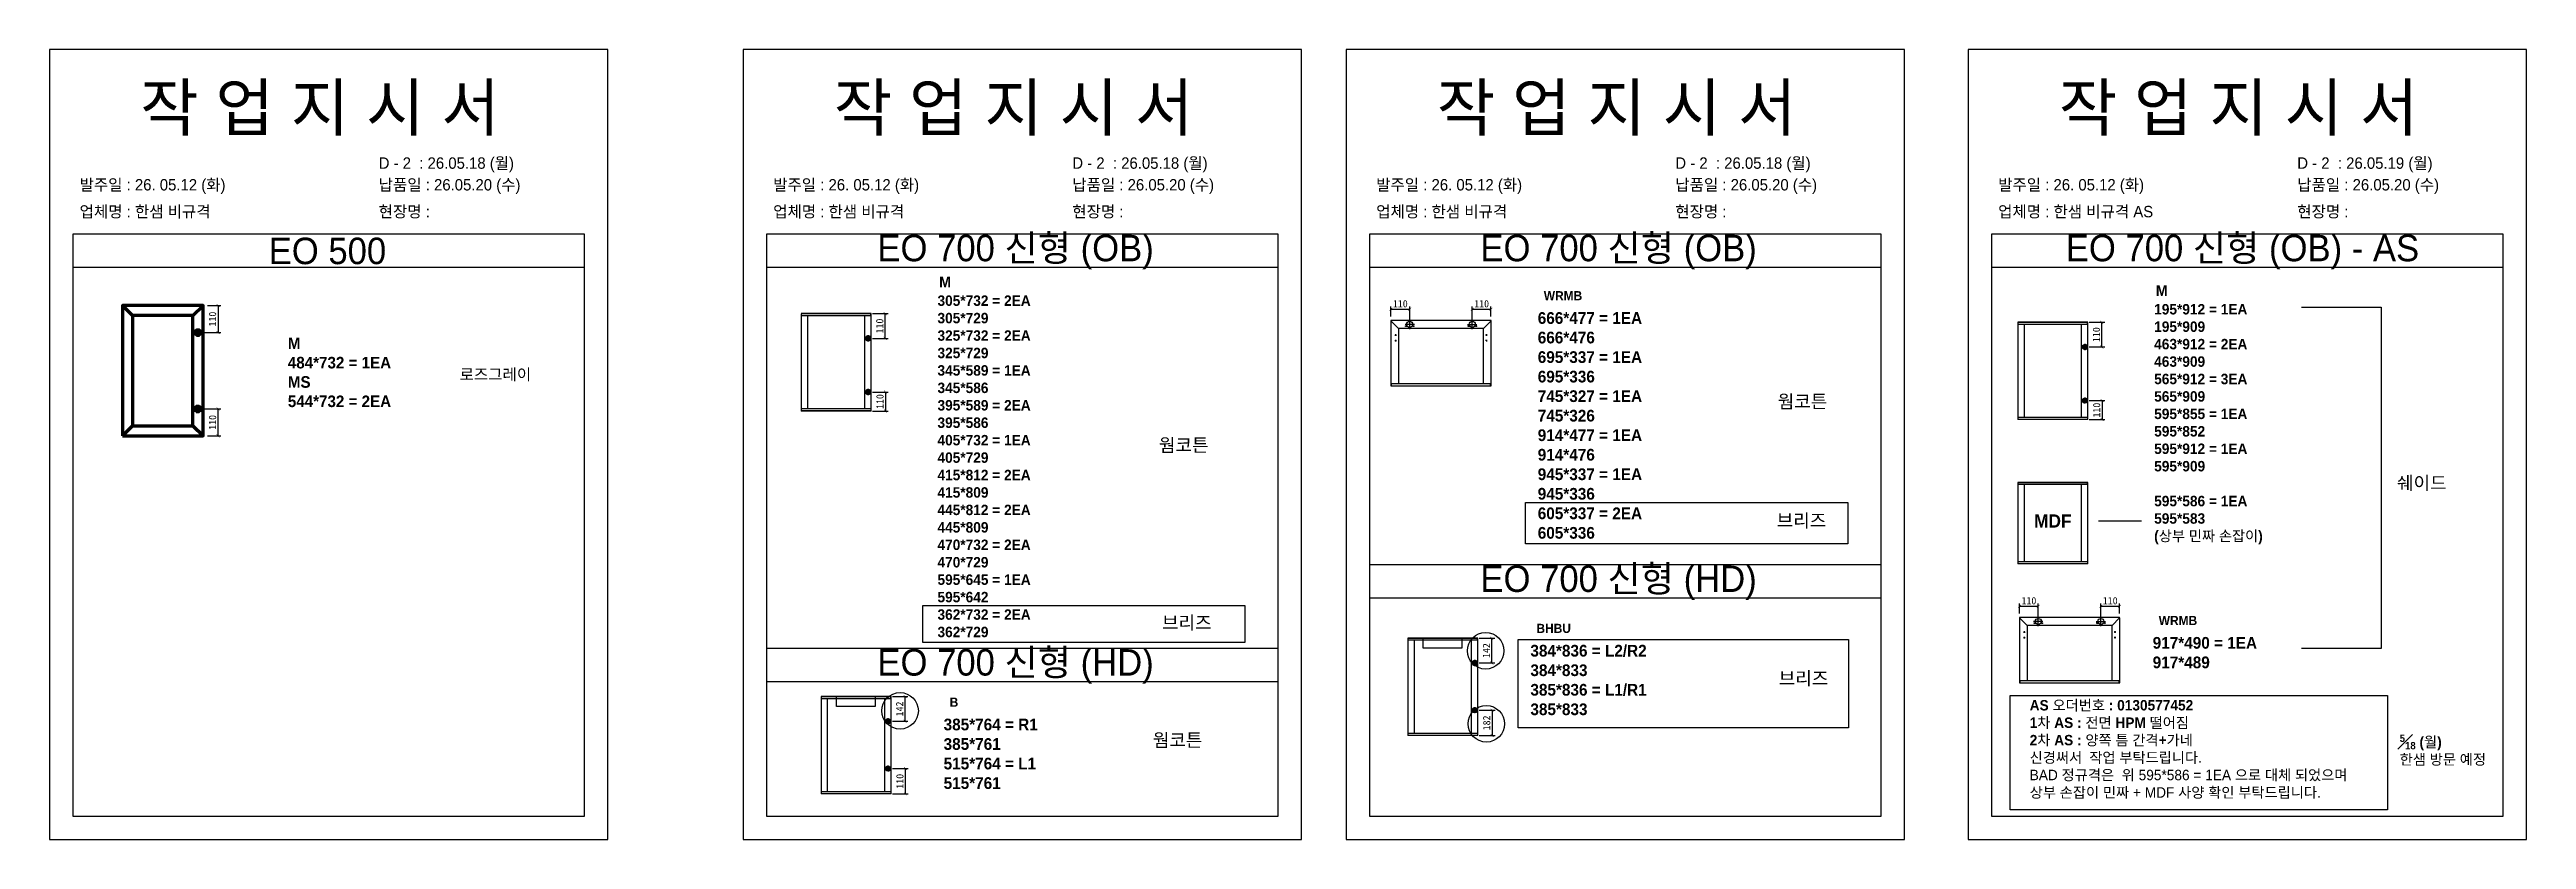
# Model space of a CAD drawing. Header units: millimetres. Extents: x -44117 to 256353, y -2095463 to 65325.
# Drawn here: x 110620 to 119152, y -935268 to -932549 of the extents above; entities that cross this region are included whole.
import ezdxf

# ---------------------------------------------------------------- set-up
doc = ezdxf.new("R2010")
doc.units = ezdxf.units.MM
doc.header["$LTSCALE"] = 10
doc.layers.add('Layer1', color=7, linetype='Continuous', lineweight=70)
doc.styles.add('MtX_Gulim', font='')
doc.styles.get('MtX_Gulim').set_extended_font_data('Gulim', bold=True)
doc.dimstyles.new('ISO-25', dxfattribs={"dimtxt": 2.5, "dimasz": 2.5, "dimexe": 1, "dimexo": 1, "dimtad": 1, "dimtxsty": 'Standard', "dimblk": 'ARCHTICK', "dimcen": 2.5, "dimadec": 0, "dimazin": 0, "dimtfac": 1, "dimtmove": 0, "dimatfit": 3, "dimfxl": 0, "dimarcsym": 0})

msp = doc.modelspace()

# ---------------------------------------------------------------- texts
at = {"linetype": 'Continuous', "style": 'MtX_Gulim'}
for s, height, p in [('M', 37.49849, (113684.25038, -933367.80884)), ('WRMB', 31.421769, (115766.96622, -933411.85057)), ('M', 37.49849, (117875.04916, -933397.39505)), ('로즈그레이', 39.271262, (112032.62309, -933686.77761)), ('웜코튼', 45.42113, (116572.63037, -933783.13405)), ('웜코튼', 45.42113, (114441.21453, -933933.3345)), ('쉐이드', 45.42113, (118705.7597, -934063.75223)), ('브리즈', 45.42113, (116569.05416, -934192.95523)), ('MDF', 45.42113, (117455.8903, -934194.62897)), ('브리즈', 45.42113, (114451.94313, -934544.86488)), ('BHBU', 31.421769, (115741.63625, -934557.41394)), ('WRMB', 31.421769, (117885.11393, -934530.39348)), ('브리즈', 45.42113, (116576.20657, -934736.5378)), ('B', 31.42177, (113720.54153, -934811.49115)), ('웜코튼', 45.42113, (114420.172, -934949.1198))]:
    msp.add_text(s, height=height, dxfattribs=at).set_placement(p)
at = {"attachment_point": 1}
for s, width, gutter_width, heights, insert, char_height in [('{\\fGulim|b0|i0|c129|p50;작 업 지 시 서}', 3786.0728481, 14.30944, [-178.40505], (110932.40649, -932667.77793), 160.2657825), ('{\\fGulim|b0|i0|c129|p50;작 업 지 시 서}', 3786.0728481, 14.30944, [-178.40505], (113321.45829, -932667.77793), 160.2657825), ('{\\fGulim|b0|i0|c129|p50;작 업 지 시 서}', 3786.0728481, 14.30944, [-178.40505], (115398.51588, -932667.77793), 160.2657825), ('{\\fGulim|b0|i0|c129|p50;작 업 지 시 서}', 3786.0728481, 14.30944, [-178.40505], (117540.80337, -932667.77793), 160.2657825), ('\\pt11;{\\fGulim|b0|i0|c129|p50;발주일 : 26. 05.12 (화)}', 3786.0728481, 14.30944, [39.49878], (110723.5636, -932994.52164), 39.2651167), ('{\\fGulim|b0|i0|c129|p50;납품일 : 26.05.20 (수)}', 3786.0728481, 14.30944, [40.16974], (111753.81843, -932994.52164), 39.2651167), ('\\pt11;{\\fGulim|b0|i0|c129|p50;발주일 : 26. 05.12 (화)}', 3786.0728481, 14.30944, [39.49878], (113112.6154, -932994.52164), 39.2651167), ('{\\fGulim|b0|i0|c129|p50;납품일 : 26.05.20 (수)}', 3786.0728481, 14.30944, [40.16974], (114142.87023, -932994.52164), 39.2651167), ('\\pt11;{\\fGulim|b0|i0|c129|p50;발주일 : 26. 05.12 (화)}', 3786.0728481, 14.30944, [39.49878], (115189.67299, -932994.52164), 39.2651167), ('{\\fGulim|b0|i0|c129|p50;납품일 : 26.05.20 (수)}', 3786.0728481, 14.30944, [40.16974], (116219.92781, -932994.52164), 39.2651167), ('\\pt11;{\\fGulim|b0|i0|c129|p50;발주일 : 26. 05.12 (화)}', 3786.0728481, 14.30944, [39.49878], (117331.96048, -932994.52164), 39.2651167), ('{\\fGulim|b0|i0|c129|p50;납품일 : 26.05.20 (수)}', 3786.0728481, 14.30944, [40.16974], (118362.21531, -932994.52164), 39.2651167), ('{\\fGulim|b0|i0|c129|p50;업체명 : 한샘 비규격}', 3786.0728481, 14.30944, [41.34032], (110723.5636, -933086.85325), 39.2651167), ('{\\fGulim|b0|i0|c129|p50;현장명 :}', 3786.0728481, 14.30944, [45.21037], (111753.81843, -933086.85325), 39.2651167), ('{\\fGulim|b0|i0|c129|p50;업체명 : 한샘 비규격}', 3786.0728481, 14.30944, [41.34032], (113112.6154, -933086.85325), 39.2651167), ('{\\fGulim|b0|i0|c129|p50;현장명 :}', 3786.0728481, 14.30944, [45.21037], (114142.87023, -933086.85325), 39.2651167), ('{\\fGulim|b0|i0|c129|p50;업체명 : 한샘 비규격}', 3786.0728481, 14.30944, [41.34032], (115189.67299, -933086.85325), 39.2651167), ('{\\fGulim|b0|i0|c129|p50;현장명 :}', 3786.0728481, 14.30944, [45.21037], (116219.92781, -933086.85325), 39.2651167), ('{\\fGulim|b0|i0|c129|p50;업체명 : 한샘 비규격 AS}', 3786.0728481, 14.30944, [41.34032], (117331.96048, -933086.85325), 39.2651167), ('{\\fGulim|b0|i0|c129|p50;현장명 :}', 3786.0728481, 14.30944, [45.21037], (118362.21531, -933086.85325), 39.2651167), ('{\\fGulim|b0|i0|c129|p50;EO 700 신형 (OB)}', 2155.3243433, 8.14604, [-114.80382], (113471.59067, -933186.36486), 91.2356303), ('{\\fGulim|b0|i0|c129|p50;EO 700 신형 (OB)}', 2155.3243433, 8.14604, [-114.80382], (115548.64825, -933186.36486), 91.2356303), ('{\\fGulim|b0|i0|c129|p50;EO 700 신형 (OB) - AS}', 2155.3243433, 8.14604, [-114.80382], (117564.88251, -933186.36486), 91.2356303), ('{\\fGulim|b0|i0|c129|p50;EO 500}', 2155.3243433, 8.14604, [-93.54386], (111374.96052, -933196.24918), 91.2356303), ('{\\f굴림|b1|i0|c129|p50;305*732 = 2EA\\P\\C1;305*729\\P\\C256;325*732 = 2EA\\P\\C1;325*729\\P\\C256;345*589 = 1EA\\P\\C1;345*586\\P\\C256;395*589 = 2EA\\P\\C1;395*586\\P\\C256;405*732 = 1EA\\P\\C1;405*729\\P\\C256;415*812 = 2EA\\P\\C1;415*809\\P\\C256;445*812 = 2EA\\P\\C1;445*809\\P\\C256;470*732 = 2EA\\P\\C1;470*729\\P\\C256;595*645 = 1EA\\P\\C1;595*642\\P\\C256;362*732 = 2EA\\P\\C1;362*729}', 10891.9816234, 140.08053, [-1179.10645], (113678.58371, -933395.16043), 36.0207087), ('{\\f굴림|b1|i0|c129|p50;195*912 = 1EA\\P\\C1;195*909\\P\\C256;463*912 = 2EA\\P\\C1;463*909\\P\\C256;565*912 = 3EA\\P\\C1;565*909\\P\\C256;595*855 = 1EA\\P\\C1;595*852\\P\\C256;595*912 = 1EA\\P\\C1;595*909\\P\\P\\C256;595*586 = 1EA\\P\\C1;595*583\\P(상부 민짜 손잡이)}', 10891.9816234, 140.08053, [-826.5228], (117869.38249, -933424.74663), 36.0207087), ('{\\f굴림|b1|i0|c129|p50;666*477 = 1EA\\P\\C1;666*476\\P\\C256;695*337 = 1EA\\P\\C1;695*336\\P\\C256;745*327 = 1EA\\P\\C1;745*326\\P\\C256;914*477 = 1EA\\P\\C1;914*476\\P\\C256;945*337 = 1EA \\P\\C1;945*336\\P\\C256;605*337 = 2EA\\P\\C1;605*336}', 12198.822037, 156.88766, [-782.03696], (115746.14305, -933452.80905), 40.342541), ('{\\f굴림|b1|i0|c129|p50;M\\P484*732 = 1EA\\PMS\\P544*732 = 2EA}', 12072.7918459, 155.2668, [-241.08603], (111440.92388, -933540.09474), 39.9257485), ('{\\fGulim|b0|i0|c129|p50;EO 700 신형 (HD)}', 2155.3243433, 8.14604, [-114.80382], (115548.64825, -934325.02728), 91.2356303), ('{\\fGulim|b0|i0|c129|p50;EO 700 신형 (HD)}', 2155.3243433, 8.14604, [-114.80382], (113471.59067, -934613.04384), 91.2356303), ('{\\f굴림|b1|i0|c129|p50;384*836 = L2/R2\\P\\C1;384*833\\P\\C256;385*836 = L1/R1\\P\\C1;385*833}', 12198.822037, 156.88766, [-250.64671], (115720.81308, -934598.37241), 40.342541), ('{\\f굴림|b1|i0|c129|p50;917*490 = 1EA\\P\\C1;917*489}', 12198.822037, 156.88766, [-108.80746], (117864.29076, -934571.35196), 40.342541), ('{\\f굴림|b1|i0|c129|p50;AS 오더번호 : 0130577452^J1차 AS : 전면 HPM 떨어짐^J2차 AS : 양쪽 틈 간격+가네\\P\\f굴림|b0|i0|c129|p50;신경써서} {\\f굴림|b0|i0|c129|p50;작업 부탁드립니다.\\PBAD 정규격은  위 595*586 = 1EA 으로 대체 되었으며\\P상부 손잡이 민짜 + MDF 사양 확인 부탁드립니다.}', 10891.9816234, 140.08053, [-348.48759], (117440.60785, -934788.34829), 36.0207087), ('{\\f굴림|b1|i0|c129|p50;385*764 = R1\\P\\C1;385*761\\P\\C256;515*764 = L1\\P\\C1;515*761}', 12198.822037, 156.88766, [-243.49605], (113699.71836, -934852.44962), 40.342541), ('{\\A1;\\f굴림|b1|i0|c129|p50;{\\H0.7x;\\S5#18;} (월)\\P한샘 방문 예정}', 10891.9816234, 140.08053, [-103.4023], (118715.07794, -934907.64099), 36.0207087)]:
    msp.add_mtext_dynamic_manual_height_columns(s, width=width, gutter_width=gutter_width, heights=heights, dxfattribs=dict(at, insert=insert, char_height=char_height))
at = {"color": 1, "char_height": 39.2651167, "attachment_point": 1}
for s, insert in [('{\\fGulim|b0|i0|c129|p50;D - 2  : 26.05.18 (월)}', (111753.81843, -932919.84635)), ('{\\fGulim|b0|i0|c129|p50;D - 2  : 26.05.18 (월)}', (114142.87023, -932919.84635)), ('{\\fGulim|b0|i0|c129|p50;D - 2  : 26.05.18 (월)}', (116219.92781, -932919.84635)), ('{\\fGulim|b0|i0|c129|p50;D - 2  : 26.05.19 (월)}', (118362.21531, -932919.84635))]:
    msp.add_mtext_dynamic_manual_height_columns(s, width=3786.0728481, gutter_width=14.30944, heights=[40.16974], dxfattribs=dict(at, insert=insert))

# ---------------------------------------------------------------- blocks, each defined once
blk = doc.blocks.new('_ArchTick')
at = {"color": 0, "linetype": 'ByBlock', "const_width": 0.15}
blk.add_lwpolyline([(-0.5, -0.5), (0.5, 0.5)], dxfattribs=at)
blk = doc.blocks.new('*D6310')
at = {"color": 0, "lineweight": -2}
for p, q in [((111163.7, -933430.2), (111210.4, -933430.2)), ((111200.4, -933430.2), (111200.4, -933522.9)), ((111146, -933522.9), (111210.4, -933522.9))]:
    blk.add_line(p, q, dxfattribs=at)
at = {"layer": 'Defpoints', "color": 0}
for p in [(111148.7, -933430.2), (111131, -933522.9), (111200.4, -933522.9)]:
    blk.add_point(p, dxfattribs=at)
at = {"color": 0, "lineweight": -2, "xscale": 10, "yscale": 10, "zscale": 10}
for p, rotation in [((111200.4, -933430.2), 90), ((111200.4, -933522.9), 270)]:
    blk.add_blockref('_ArchTick', p, dxfattribs=dict(at, rotation=rotation))
at = {"color": 0, "insert": (111181.7, -933476.6), "char_height": 25, "attachment_point": 5, "rotation": 90}
blk.add_mtext('110', dxfattribs=at)
blk = doc.blocks.new('*D6311')
at = {"color": 0, "lineweight": -2}
for p, q in [((111146, -933786), (111210.4, -933786)), ((111200.4, -933878.8), (111200.4, -933786)), ((111163.7, -933878.8), (111210.4, -933878.8))]:
    blk.add_line(p, q, dxfattribs=at)
at = {"layer": 'Defpoints', "color": 0}
for p in [(111131, -933786), (111200.4, -933786), (111148.7, -933878.8)]:
    blk.add_point(p, dxfattribs=at)
at = {"color": 0, "lineweight": -2, "xscale": 10, "yscale": 10, "zscale": 10}
for p, rotation in [((111200.4, -933786), 90), ((111200.4, -933878.8), 270)]:
    blk.add_blockref('_ArchTick', p, dxfattribs=dict(at, rotation=rotation))
at = {"color": 0, "insert": (111181.7, -933832.4), "char_height": 25, "attachment_point": 5, "rotation": 90}
blk.add_mtext('110', dxfattribs=at)
blk = doc.blocks.new('*D6312')
at = {"color": 0, "lineweight": -2}
for p, q in [((113454.9, -933457.9), (113508.3, -933457.9)), ((113498.3, -933543.1), (113498.3, -933457.9)), ((113454.9, -933543.1), (113508.3, -933543.1))]:
    blk.add_line(p, q, dxfattribs=at)
at = {"layer": 'Defpoints', "color": 0}
for p in [(113439.9, -933457.9), (113498.3, -933457.9), (113439.9, -933543.1)]:
    blk.add_point(p, dxfattribs=at)
at = {"color": 0, "lineweight": -2, "xscale": 10, "yscale": 10, "zscale": 10}
for p, rotation in [((113498.3, -933457.9), 90), ((113498.3, -933543.1), 270)]:
    blk.add_blockref('_ArchTick', p, dxfattribs=dict(at, rotation=rotation))
at = {"color": 0, "insert": (113479.6, -933500.5), "char_height": 25, "attachment_point": 5, "rotation": 90}
blk.add_mtext('110', dxfattribs=at)
blk = doc.blocks.new('*D6313')
at = {"color": 0, "lineweight": -2}
for p, q in [((113454.9, -933727.8), (113509.2, -933727.8)), ((113499.2, -933727.8), (113499.2, -933793.3)), ((113454.9, -933793.3), (113509.2, -933793.3))]:
    blk.add_line(p, q, dxfattribs=at)
at = {"layer": 'Defpoints', "color": 0}
for p in [(113439.9, -933727.8), (113439.9, -933793.3), (113499.2, -933793.3)]:
    blk.add_point(p, dxfattribs=at)
at = {"color": 0, "lineweight": -2, "xscale": 10, "yscale": 10, "zscale": 10}
for p, rotation in [((113499.2, -933727.8), 90), ((113499.2, -933793.3), 270)]:
    blk.add_blockref('_ArchTick', p, dxfattribs=dict(at, rotation=rotation))
at = {"color": 0, "insert": (113480.5, -933760.5), "char_height": 25, "attachment_point": 5, "rotation": 90}
blk.add_mtext('110', dxfattribs=at)
blk = doc.blocks.new('*D6314')
at = {"color": 0, "lineweight": -2}
for p, q in [((115240.5, -933467.3), (115240.5, -933432.8)), ((115305.1, -933480.1), (115305.1, -933432.8)), ((115240.5, -933442.8), (115305.1, -933442.8))]:
    blk.add_line(p, q, dxfattribs=at)
at = {"layer": 'Defpoints', "color": 0}
for p in [(115240.5, -933482.3), (115305.1, -933442.8), (115305.1, -933495.1)]:
    blk.add_point(p, dxfattribs=at)
at = {"color": 0, "lineweight": -2, "xscale": 10, "yscale": 10, "zscale": 10, "rotation": 180}
blk.add_blockref('_ArchTick', (115240.5, -933442.8), dxfattribs=at)
at = {"color": 0, "lineweight": -2, "xscale": 10, "yscale": 10, "zscale": 10}
blk.add_blockref('_ArchTick', (115305.1, -933442.8), dxfattribs=at)
at = {"color": 0, "insert": (115272.8, -933424), "char_height": 25, "attachment_point": 5}
blk.add_mtext('110', dxfattribs=at)
blk = doc.blocks.new('*D6315')
at = {"color": 0, "lineweight": -2}
for p, q in [((115520.6, -933480.1), (115520.6, -933432.8)), ((115585.1, -933467.3), (115585.1, -933432.8)), ((115520.6, -933442.8), (115585.1, -933442.8))]:
    blk.add_line(p, q, dxfattribs=at)
at = {"layer": 'Defpoints', "color": 0}
for p in [(115520.6, -933495.1), (115585.1, -933442.8), (115585.1, -933482.3)]:
    blk.add_point(p, dxfattribs=at)
at = {"color": 0, "lineweight": -2, "xscale": 10, "yscale": 10, "zscale": 10, "rotation": 180}
blk.add_blockref('_ArchTick', (115520.6, -933442.8), dxfattribs=at)
at = {"color": 0, "lineweight": -2, "xscale": 10, "yscale": 10, "zscale": 10}
blk.add_blockref('_ArchTick', (115585.1, -933442.8), dxfattribs=at)
at = {"color": 0, "insert": (115552.9, -933424), "char_height": 25, "attachment_point": 5}
blk.add_mtext('110', dxfattribs=at)
blk = doc.blocks.new('*D6316')
at = {"color": 0, "lineweight": -2}
for p, q in [((115544.6, -934575.6), (115598, -934575.6)), ((115588, -934660.7), (115588, -934575.6)), ((115544.6, -934660.7), (115598, -934660.7))]:
    blk.add_line(p, q, dxfattribs=at)
at = {"layer": 'Defpoints', "color": 0}
for p in [(115529.6, -934575.6), (115588, -934575.6), (115529.6, -934660.7)]:
    blk.add_point(p, dxfattribs=at)
at = {"color": 0, "lineweight": -2, "xscale": 10, "yscale": 10, "zscale": 10}
for p, rotation in [((115588, -934575.6), 90), ((115588, -934660.7), 270)]:
    blk.add_blockref('_ArchTick', p, dxfattribs=dict(at, rotation=rotation))
at = {"color": 0, "insert": (115569.2, -934618.1), "char_height": 25, "attachment_point": 5, "rotation": 90}
blk.add_mtext('142', dxfattribs=at)
blk = doc.blocks.new('*D6317')
at = {"color": 0, "lineweight": -2}
for p, q in [((115544.6, -934823.6), (115598.9, -934823.6)), ((115588.9, -934823.6), (115588.9, -934910.9)), ((115544.6, -934910.9), (115598.9, -934910.9))]:
    blk.add_line(p, q, dxfattribs=at)
at = {"layer": 'Defpoints', "color": 0}
for p in [(115529.6, -934823.6), (115529.6, -934910.9), (115588.9, -934910.9)]:
    blk.add_point(p, dxfattribs=at)
at = {"color": 0, "lineweight": -2, "xscale": 10, "yscale": 10, "zscale": 10}
for p, rotation in [((115588.9, -934823.6), 90), ((115588.9, -934910.9), 270)]:
    blk.add_blockref('_ArchTick', p, dxfattribs=dict(at, rotation=rotation))
at = {"color": 0, "insert": (115570.2, -934867.2), "char_height": 25, "attachment_point": 5, "rotation": 90}
blk.add_mtext('182', dxfattribs=at)
blk = doc.blocks.new('*D6318')
at = {"color": 0, "lineweight": -2}
for p, q in [((113523.5, -934776.6), (113576.9, -934776.6)), ((113566.9, -934861.7), (113566.9, -934776.6)), ((113523.5, -934861.7), (113576.9, -934861.7))]:
    blk.add_line(p, q, dxfattribs=at)
at = {"layer": 'Defpoints', "color": 0}
for p in [(113508.5, -934776.6), (113566.9, -934776.6), (113508.5, -934861.7)]:
    blk.add_point(p, dxfattribs=at)
at = {"color": 0, "lineweight": -2, "xscale": 10, "yscale": 10, "zscale": 10}
for p, rotation in [((113566.9, -934776.6), 90), ((113566.9, -934861.7), 270)]:
    blk.add_blockref('_ArchTick', p, dxfattribs=dict(at, rotation=rotation))
at = {"color": 0, "insert": (113548.1, -934819.1), "char_height": 25, "attachment_point": 5, "rotation": 90}
blk.add_mtext('142', dxfattribs=at)
blk = doc.blocks.new('*D6319')
at = {"color": 0, "lineweight": -2}
for p, q in [((113523.5, -935024.6), (113577.8, -935024.6)), ((113567.8, -935024.6), (113567.8, -935111.9)), ((113523.5, -935111.9), (113577.8, -935111.9))]:
    blk.add_line(p, q, dxfattribs=at)
at = {"layer": 'Defpoints', "color": 0}
for p in [(113508.5, -935024.6), (113508.5, -935111.9), (113567.8, -935111.9)]:
    blk.add_point(p, dxfattribs=at)
at = {"color": 0, "lineweight": -2, "xscale": 10, "yscale": 10, "zscale": 10}
for p, rotation in [((113567.8, -935024.6), 90), ((113567.8, -935111.9), 270)]:
    blk.add_blockref('_ArchTick', p, dxfattribs=dict(at, rotation=rotation))
at = {"color": 0, "insert": (113549.1, -935068.2), "char_height": 25, "attachment_point": 5, "rotation": 90}
blk.add_mtext('110', dxfattribs=at)
blk = doc.blocks.new('*D6342')
at = {"color": 0, "lineweight": -2}
for p, q in [((117645.7, -933487.5), (117699.1, -933487.5)), ((117689.1, -933572.7), (117689.1, -933487.5)), ((117645.7, -933572.7), (117699.1, -933572.7))]:
    blk.add_line(p, q, dxfattribs=at)
at = {"layer": 'Defpoints', "color": 0}
for p in [(117630.7, -933487.5), (117689.1, -933487.5), (117630.7, -933572.7)]:
    blk.add_point(p, dxfattribs=at)
at = {"color": 0, "lineweight": -2, "xscale": 10, "yscale": 10, "zscale": 10}
for p, rotation in [((117689.1, -933487.5), 90), ((117689.1, -933572.7), 270)]:
    blk.add_blockref('_ArchTick', p, dxfattribs=dict(at, rotation=rotation))
at = {"color": 0, "insert": (117670.4, -933530.1), "char_height": 25, "attachment_point": 5, "rotation": 90}
blk.add_mtext('110', dxfattribs=at)
blk = doc.blocks.new('*D6343')
at = {"color": 0, "lineweight": -2}
for p, q in [((117645.7, -933757.4), (117700, -933757.4)), ((117690, -933757.4), (117690, -933822.9)), ((117645.7, -933822.9), (117700, -933822.9))]:
    blk.add_line(p, q, dxfattribs=at)
at = {"layer": 'Defpoints', "color": 0}
for p in [(117630.7, -933757.4), (117630.7, -933822.9), (117690, -933822.9)]:
    blk.add_point(p, dxfattribs=at)
at = {"color": 0, "lineweight": -2, "xscale": 10, "yscale": 10, "zscale": 10}
for p, rotation in [((117690, -933757.4), 90), ((117690, -933822.9), 270)]:
    blk.add_blockref('_ArchTick', p, dxfattribs=dict(at, rotation=rotation))
at = {"color": 0, "insert": (117671.3, -933790.1), "char_height": 25, "attachment_point": 5, "rotation": 90}
blk.add_mtext('110', dxfattribs=at)
blk = doc.blocks.new('*D6345')
at = {"color": 0, "lineweight": -2}
for p, q in [((117405.7, -934490.1), (117405.7, -934455.5)), ((117470.2, -934502.8), (117470.2, -934455.5)), ((117405.7, -934465.5), (117470.2, -934465.5))]:
    blk.add_line(p, q, dxfattribs=at)
at = {"layer": 'Defpoints', "color": 0}
for p in [(117405.7, -934505.1), (117470.2, -934465.5), (117470.2, -934517.8)]:
    blk.add_point(p, dxfattribs=at)
at = {"color": 0, "lineweight": -2, "xscale": 10, "yscale": 10, "zscale": 10, "rotation": 180}
blk.add_blockref('_ArchTick', (117405.7, -934465.5), dxfattribs=at)
at = {"color": 0, "lineweight": -2, "xscale": 10, "yscale": 10, "zscale": 10}
blk.add_blockref('_ArchTick', (117470.2, -934465.5), dxfattribs=at)
at = {"color": 0, "insert": (117438, -934446.7), "char_height": 25, "attachment_point": 5}
blk.add_mtext('110', dxfattribs=at)
blk = doc.blocks.new('*D6346')
at = {"color": 0, "lineweight": -2}
for p, q in [((117685.8, -934502.8), (117685.8, -934455.5)), ((117750.3, -934490.1), (117750.3, -934455.5)), ((117685.8, -934465.5), (117750.3, -934465.5))]:
    blk.add_line(p, q, dxfattribs=at)
at = {"layer": 'Defpoints', "color": 0}
for p in [(117685.8, -934517.8), (117750.3, -934465.5), (117750.3, -934505.1)]:
    blk.add_point(p, dxfattribs=at)
at = {"color": 0, "lineweight": -2, "xscale": 10, "yscale": 10, "zscale": 10, "rotation": 180}
blk.add_blockref('_ArchTick', (117685.8, -934465.5), dxfattribs=at)
at = {"color": 0, "lineweight": -2, "xscale": 10, "yscale": 10, "zscale": 10}
blk.add_blockref('_ArchTick', (117750.3, -934465.5), dxfattribs=at)
at = {"color": 0, "insert": (117718, -934446.7), "char_height": 25, "attachment_point": 5}
blk.add_mtext('110', dxfattribs=at)

# ---------------------------------------------------------------- dimensions: what is measured, and where the dimension line sits
for base, p1, p2, angle, text, picture, middle in [((111200.40607, -933522.93643), (111148.70897, -933430.17448), (111131.01971, -933522.93643), 90, '110', '*D6310', (111181.65607, -933476.55546)), ((113498.307, -933457.9486), (113439.91764, -933543.10428), (113439.91764, -933457.9486), 90, '110', '*D6312', (113479.557, -933500.52644)), ((117689.10578, -933487.53481), (117630.71642, -933572.69049), (117630.71642, -933487.53481), 90, '110', '*D6342', (117670.35578, -933530.11265)), ((111200.40607, -933786.02522), (111148.70897, -933878.78716), (111131.01971, -933786.02522), 270, '110', '*D6311', (111181.65607, -933832.40619)), ((113499.24089, -933793.29526), (113439.91764, -933727.78463), (113439.91764, -933793.29526), 90, '110', '*D6313', (113480.49089, -933760.53995)), ((117690.03967, -933822.88147), (117630.71642, -933757.37084), (117630.71642, -933822.88147), 90, '110', '*D6343', (117671.28967, -933790.12615)), ((115587.96738, -934575.56009), (115529.57802, -934660.71578), (115529.57802, -934575.56009), 90, '142', '*D6316', (115569.21738, -934618.13794)), ((113566.87266, -934776.55307), (113508.4833, -934861.70876), (113508.4833, -934776.55307), 90, '142', '*D6318', (113548.12266, -934819.13091)), ((115588.90127, -934910.90676), (115529.57802, -934823.56873), (115529.57802, -934910.90676), 90, '182', '*D6317', (115570.15127, -934867.23774)), ((113567.80656, -935111.89974), (113508.4833, -935024.5617), (113508.4833, -935111.89974), 90, '110', '*D6319', (113549.05656, -935068.23072))]:
    dim = msp.add_linear_dim(base=base, p1=p1, p2=p2, angle=angle, text=text, dimstyle='ISO-25', override={"dimscale": 10, "dimasz": 1, "dimexo": 1.5, "dimtxsty": 'Standard'})
    dim.commit()
    dim.dimension.update_dxf_attribs({"geometry": picture, "text_midpoint": middle})
for base, p1, p2, picture, middle in [((115305.06972, -933442.76596), (115240.54967, -933482.34636), (115305.06972, -933495.07279), '*D6314', (115272.80969, -933424.01596)), ((115585.13954, -933442.76596), (115520.6195, -933495.07279), (115585.13954, -933482.34636), '*D6315', (115552.87952, -933424.01596)), ((117470.22515, -934465.487), (117405.7051, -934505.0674), (117470.22515, -934517.79383), '*D6345', (117437.96513, -934446.737)), ((117750.29497, -934465.487), (117685.77493, -934517.79383), (117750.29497, -934505.0674), '*D6346', (117718.03495, -934446.737))]:
    dim = msp.add_linear_dim(base=base, p1=p1, p2=p2, text='110', dimstyle='ISO-25', override={"dimscale": 10, "dimasz": 1, "dimexo": 1.5, "dimtxsty": 'Standard'})
    dim.commit()
    dim.dimension.update_dxf_attribs({"geometry": picture, "text_midpoint": middle})

# ---------------------------------------------------------------- linework, layer by layer
for p, q in [((112463.1661, -933184.07095), (110700.24249, -933184.07095)), ((114852.2179, -933184.07095), (113089.2943, -933184.07095)), ((116929.27549, -933184.07095), (115166.35188, -933184.07095)), ((112463.1661, -933298.54651), (110700.24249, -933298.54651)), ((114852.2179, -933298.54651), (113089.2943, -933298.54651)), ((116929.27549, -933298.54651), (115166.35188, -933298.54651)), ((119071.56298, -933298.54651), (117308.63937, -933298.54651)), ((113208.89939, -933458.18951), (113208.89939, -933793.05435)), ((113450.33713, -933458.62315), (113208.89939, -933458.62315)), ((113450.33713, -933465.1759), (113208.89939, -933465.1759)), ((113450.09622, -933457.9486), (113209.1403, -933457.9486)), ((113230.34037, -933464.69408), (113230.34037, -933786.06797)), ((113428.65523, -933786.06797), (113428.65523, -933465.1759)), ((113449.13258, -933465.1759), (113449.13258, -933457.9486)), ((113450.33713, -933793.05435), (113450.33713, -933458.18951)), ((115240.2537, -933482.34636), (115240.2537, -933706.68669)), ((115266.59445, -933508.68711), (115240.34039, -933482.13708)), ((115585.13954, -933482.0504), (115240.54967, -933482.0504)), ((115266.59445, -933508.68711), (115266.59445, -933698.69567)), ((115559.09475, -933508.68711), (115266.59445, -933508.68711)), ((115321.21314, -933495.07279), (115288.9263, -933495.07279)), ((115294.11907, -933500.99206), (115289.38365, -933500.99206)), ((115291.75136, -933498.62435), (115291.75136, -933503.35977)), ((115305.06971, -933511.21621), (115305.06971, -933478.92937)), ((115320.75578, -933500.99206), (115316.02036, -933500.99206)), ((115318.38807, -933498.62435), (115318.38807, -933503.35977)), ((115504.47608, -933495.07279), (115536.76291, -933495.07279)), ((115509.66885, -933500.99206), (115504.93344, -933500.99206)), ((115507.30115, -933498.62435), (115507.30115, -933503.35977)), ((115520.6195, -933511.21621), (115520.6195, -933478.92937)), ((115536.30557, -933500.99206), (115531.57015, -933500.99206)), ((115533.93786, -933498.62435), (115533.93786, -933503.35977)), ((115559.09475, -933508.68711), (115585.34882, -933482.13708)), ((115559.09475, -933698.10375), (115559.09475, -933508.68711)), ((115585.4355, -933706.68669), (115585.4355, -933482.34636)), ((117399.69817, -933487.77572), (117399.69817, -933822.64055)), ((117641.13591, -933488.20935), (117399.69817, -933488.20935)), ((117641.13591, -933494.7621), (117399.69817, -933494.7621)), ((117640.895, -933487.53481), (117399.93908, -933487.53481)), ((117421.13916, -933494.28028), (117421.13916, -933815.65417)), ((117619.45401, -933815.65417), (117619.45401, -933494.7621)), ((117639.93136, -933494.7621), (117639.93136, -933487.53481)), ((117641.13591, -933822.64055), (117641.13591, -933487.77572)), ((115253.57207, -933531.77226), (115259.49134, -933531.77226)), ((115253.57207, -933550.71393), (115259.49134, -933550.71393)), ((115256.5317, -933528.81263), (115256.5317, -933534.7319)), ((115256.5317, -933547.75429), (115256.5317, -933553.67356)), ((115572.11715, -933531.77226), (115566.19788, -933531.77226)), ((115572.11715, -933550.71393), (115566.19788, -933550.71393)), ((115569.15752, -933528.81263), (115569.15752, -933534.7319)), ((115569.15752, -933547.75429), (115569.15752, -933553.67356)), ((115240.2537, -933698.10375), (115585.4355, -933698.10375)), ((115240.2537, -933706.15395), (115585.13954, -933706.15395)), ((115240.54967, -933706.98265), (115585.13954, -933706.98265)), ((115241.73352, -933698.10375), (115241.73352, -933706.98265)), ((115583.95568, -933706.98265), (115583.95568, -933698.10375)), ((113450.33713, -933786.06797), (113208.89939, -933786.06797)), ((113450.33713, -933792.62072), (113208.89939, -933792.62072)), ((113450.09622, -933793.29526), (113209.1403, -933793.29526)), ((113210.10394, -933793.29526), (113210.10394, -933786.06797)), ((113449.13258, -933786.06797), (113449.13258, -933793.29526)), ((117641.13591, -933815.65417), (117399.69817, -933815.65417)), ((117641.13591, -933822.20692), (117399.69817, -933822.20692)), ((117640.895, -933822.88147), (117399.93908, -933822.88147)), ((117400.90272, -933822.88147), (117400.90272, -933815.65417)), ((117639.93136, -933815.65417), (117639.93136, -933822.88147)), ((117399.69817, -934039.80464), (117399.69817, -934319.44616)), ((117421.13916, -934046.30921), (117421.13916, -934312.45978)), ((117619.45401, -934312.45978), (117619.45401, -934046.79103)), ((117639.93136, -934046.79103), (117639.93136, -934039.56373)), ((117641.13591, -934319.44616), (117641.13591, -934039.80464)), ((117825.64644, -934172.42236), (117677.98409, -934172.42236)), ((116929.27549, -934322.73337), (115166.35188, -934322.73337)), ((117641.13591, -934312.45978), (117399.69817, -934312.45978)), ((117641.13591, -934319.01253), (117399.69817, -934319.01253)), ((117640.895, -934319.68708), (117399.93908, -934319.68708)), ((117400.90272, -934319.68708), (117400.90272, -934312.45978)), ((117639.93136, -934312.45978), (117639.93136, -934319.68708)), ((116929.27549, -934437.20893), (115166.35188, -934437.20893)), ((117405.40914, -934505.0674), (117405.40914, -934729.40773)), ((117431.74989, -934531.40816), (117405.49582, -934504.85813)), ((117750.29497, -934504.77144), (117405.7051, -934504.77144)), ((117431.74989, -934531.40816), (117431.74989, -934721.41672)), ((117724.25019, -934531.40816), (117431.74989, -934531.40816)), ((117486.36857, -934517.79383), (117454.08174, -934517.79383)), ((117459.2745, -934523.7131), (117454.53908, -934523.7131)), ((117456.90679, -934521.3454), (117456.90679, -934526.08081)), ((117470.22515, -934533.93725), (117470.22515, -934501.65042)), ((117485.91121, -934523.7131), (117481.1758, -934523.7131)), ((117483.54351, -934521.3454), (117483.54351, -934526.08081)), ((117669.63151, -934517.79383), (117701.91835, -934517.79383)), ((117674.82429, -934523.7131), (117670.08887, -934523.7131)), ((117672.45658, -934521.3454), (117672.45658, -934526.08081)), ((117685.77494, -934533.93725), (117685.77494, -934501.65042)), ((117701.461, -934523.7131), (117696.72559, -934523.7131)), ((117699.09329, -934521.3454), (117699.09329, -934526.08081)), ((117724.25019, -934531.40816), (117750.50425, -934504.85813)), ((117724.25019, -934720.82479), (117724.25019, -934531.40816)), ((117750.59094, -934729.40773), (117750.59094, -934505.0674)), ((114852.2179, -934610.74993), (113089.2943, -934610.74993)), ((115298.55977, -934575.801), (115298.55977, -934910.66584)), ((115539.99751, -934576.23464), (115298.55977, -934576.23464)), ((115539.99751, -934582.78739), (115298.55977, -934582.78739)), ((115539.7566, -934575.56009), (115298.80068, -934575.56009)), ((115320.00076, -934582.30557), (115320.00076, -934903.67946)), ((115518.31561, -934903.67946), (115518.31561, -934582.78739)), ((115538.79296, -934582.78739), (115538.79296, -934575.56009)), ((115539.99751, -934910.66584), (115539.99751, -934575.801)), ((117418.7275, -934554.49331), (117424.64677, -934554.49331)), ((117418.7275, -934573.43497), (117424.64677, -934573.43497)), ((117421.68713, -934551.53367), (117421.68713, -934557.45294)), ((117421.68713, -934570.47534), (117421.68713, -934576.3946)), ((117737.27258, -934554.49331), (117731.35331, -934554.49331)), ((117737.27258, -934573.43497), (117731.35331, -934573.43497)), ((117734.31295, -934551.53367), (117734.31295, -934557.45294)), ((117734.31295, -934570.47534), (117734.31295, -934576.3946)), ((114852.2179, -934725.22549), (113089.2943, -934725.22549)), ((113277.46505, -934776.79398), (113277.46505, -935111.65882)), ((113518.90279, -934777.22762), (113277.46505, -934777.22762)), ((113518.90279, -934783.78037), (113277.46505, -934783.78037)), ((113518.66188, -934776.55307), (113277.70596, -934776.55307)), ((113298.90604, -934783.29855), (113298.90604, -935104.67244)), ((113497.2209, -935104.67244), (113497.2209, -934783.78037)), ((113517.69824, -934783.78037), (113517.69824, -934776.55307)), ((113518.90279, -935111.65882), (113518.90279, -934776.79398)), ((117405.40914, -934720.82479), (117750.59094, -934720.82479)), ((117405.40914, -934728.875), (117750.29497, -934728.875)), ((117405.7051, -934729.70369), (117750.29497, -934729.70369)), ((117406.88896, -934720.82479), (117406.88896, -934729.70369)), ((117749.11112, -934729.70369), (117749.11112, -934720.82479)), ((115539.99751, -934903.67946), (115298.55977, -934903.67946)), ((115539.99751, -934910.23221), (115298.55977, -934910.23221)), ((115539.7566, -934910.90676), (115298.80068, -934910.90676)), ((115299.76432, -934910.90676), (115299.76432, -934903.67946)), ((115538.79296, -934903.67946), (115538.79296, -934910.90676)), ((113518.90279, -935104.67244), (113277.46505, -935104.67244)), ((113518.90279, -935111.22519), (113277.46505, -935111.22519)), ((113518.66188, -935111.89974), (113277.70596, -935111.89974)), ((113278.6696, -935111.89974), (113278.6696, -935104.67244)), ((113517.69824, -935104.67244), (113517.69824, -935111.89974))]:
    msp.add_line(p, q)
at = {"color": 1}
for p, q in [((119071.56298, -933184.07095), (117308.63937, -933184.07095)), ((117641.13591, -934040.23828), (117399.69817, -934040.23828)), ((117641.13591, -934046.79103), (117399.69817, -934046.79103)), ((117640.895, -934039.56373), (117399.93908, -934039.56373))]:
    msp.add_line(p, q, dxfattribs=at)
for points in [[(110620.1096, -935268.47659), (112543.29899, -935268.47659), (112543.29899, -932548.53731), (110620.1096, -932548.53731)], [(113009.1614, -935268.47659), (114932.3508, -935268.47659), (114932.3508, -932548.53731), (113009.1614, -932548.53731)], [(115086.21899, -935268.47659), (117009.40838, -935268.47659), (117009.40838, -932548.53731), (115086.21899, -932548.53731)], [(117228.50648, -935268.47659), (119151.69587, -935268.47659), (119151.69587, -932548.53731), (117228.50648, -932548.53731)], [(115704.20295, -934108.10948), (116814.78102, -934108.10948), (116814.78102, -934250.59874), (115704.20295, -934250.59874)], [(113628.15745, -934462.44574), (114736.77979, -934462.44574), (114736.77979, -934589.8479), (113628.15745, -934589.8479)], [(115679.0274, -934580.38664), (116816.25934, -934580.38664), (116816.25934, -934884.36374), (115679.0274, -934884.36374)]]:
    msp.add_lwpolyline(points, close=True)
for points in [[(110700.24249, -933184.07095), (110700.24249, -935188.3437), (112463.1661, -935188.3437), (112463.1661, -933184.07095)], [(113089.2943, -933184.07095), (113089.2943, -935188.3437), (114852.2179, -935188.3437), (114852.2179, -933184.07095)], [(115166.35188, -933184.07095), (115166.35188, -935188.3437), (116929.27549, -935188.3437), (116929.27549, -933184.07095)], [(118376.30217, -933435.90295), (118651.66965, -933435.90295), (118651.66965, -934611.13202), (118376.30217, -934611.13202)], [(115485.16797, -934575.56009), (115485.16797, -934609.62148), (115351.47515, -934609.62148), (115351.47515, -934575.56009)], [(113464.07325, -934776.55307), (113464.07325, -934810.61445), (113330.38043, -934810.61445), (113330.38043, -934776.55307)]]:
    msp.add_lwpolyline(points)
msp.add_lwpolyline([(117308.63937, -933184.07095), (117308.63937, -935188.3437), (119071.56298, -935188.3437), (119071.56298, -933184.07095)], dxfattribs=at)
msp.add_lwpolyline([(117373.33144, -934772.79349), (118673.3364, -934772.79349), (118673.3364, -935166.17561), (117373.33144, -935166.17561)], close=True, dxfattribs=at)
for centre, radius in [((115291.75136, -933500.99206), 0.94708), ((115305.06971, -933495.07279), 10.35872), ((115318.38807, -933500.99206), 0.94708), ((115507.30115, -933500.99206), 0.94708), ((115520.6195, -933495.07279), 10.35872), ((115533.93786, -933500.99206), 0.94708), ((115256.5317, -933531.77226), 0.88789), ((115256.5317, -933550.71393), 0.88789), ((115569.15752, -933531.77226), 0.88789), ((115569.15752, -933550.71393), 0.88789), ((117456.90679, -934523.7131), 0.94708), ((117470.22515, -934517.79383), 10.35872), ((117483.54351, -934523.7131), 0.94708), ((117672.45658, -934523.7131), 0.94708), ((117685.77494, -934517.79383), 10.35872), ((117699.09329, -934523.7131), 0.94708), ((117421.68713, -934554.49331), 0.88789), ((117421.68713, -934573.43497), 0.88789), ((117734.31295, -934554.49331), 0.88789), ((117734.31295, -934573.43497), 0.88789)]:
    msp.add_circle(centre, radius)
for centre in [(115566.52347, -934618.87649), (113549.77691, -934825.59907), (115569.14276, -934870.32812)]:
    msp.add_circle(centre, 62.86291, dxfattribs=at)
for centre, radius, start, end in [((113450.09622, -933458.18951), 0.24091, 0, 90), ((115240.54967, -933482.34636), 0.29596, 90, 180), ((115585.13954, -933482.34636), 0.29596, 0, 90), ((117640.895, -933487.77572), 0.24091, 0, 90), ((115240.54967, -933706.68669), 0.29596, 180, 270), ((115585.13954, -933706.68669), 0.29596, 270, 0), ((113209.1403, -933793.05435), 0.24091, 180, 270), ((113450.09622, -933793.05435), 0.24091, 270, 0), ((117399.93908, -933822.64056), 0.24091, 180, 270), ((117640.895, -933822.64056), 0.24091, 270, 0), ((117640.895, -934039.80464), 0.24091, 0, 90), ((117399.93908, -934319.44617), 0.24091, 180, 270), ((117640.895, -934319.44617), 0.24091, 270, 0), ((117405.7051, -934505.0674), 0.29596, 90, 180), ((117750.29497, -934505.0674), 0.29596, 0, 90), ((115539.7566, -934575.801), 0.24091, 0, 90), ((113518.66188, -934776.79398), 0.24091, 0, 90), ((117405.7051, -934729.40773), 0.29596, 180, 270), ((117750.29497, -934729.40773), 0.29596, 270, 0), ((115298.80068, -934910.66585), 0.24091, 180, 270), ((115539.7566, -934910.66585), 0.24091, 270, 0), ((113277.70596, -935111.65883), 0.24091, 180, 270), ((113518.66188, -935111.65883), 0.24091, 270, 0)]:
    msp.add_arc(centre, radius, start, end)
at = {"layer": 'Layer1'}
for p, q in [((110906.25252, -933464.81112), (110871.61588, -933430.17448)), ((111114.07233, -933464.81112), (111148.70897, -933430.17448)), ((111131.01971, -933508.53932), (111131.01971, -933537.33354)), ((113439.91764, -933534.22527), (113439.91764, -933551.98329)), ((117630.71642, -933563.81148), (117630.71642, -933581.5695)), ((111131.01971, -933800.42232), (111131.01971, -933771.62811)), ((113439.91764, -933736.66364), (113439.91764, -933718.90562)), ((117630.71642, -933766.24985), (117630.71642, -933748.49183)), ((110871.61588, -933878.78716), (110906.25252, -933844.15053)), ((111148.70897, -933878.78716), (111114.07233, -933844.15053)), ((111114.07233, -933844.15053), (111148.70897, -933878.78716)), ((115529.57802, -934651.83677), (115529.57802, -934669.59479)), ((113508.4833, -934852.82975), (113508.4833, -934870.58777)), ((115529.57802, -934832.44774), (115529.57802, -934814.68972)), ((113508.4833, -935033.44071), (113508.4833, -935015.68269))]:
    msp.add_line(p, q, dxfattribs=at)
for points in [[(110871.61588, -933878.78716), (111148.70897, -933878.78716), (111148.70897, -933430.17448), (110871.61588, -933430.17448)], [(110906.25252, -933844.15053), (111114.07233, -933844.15053), (111114.07233, -933464.81112), (110906.25252, -933464.81112)], [(111145.41682, -933522.93643), (111116.6226, -933522.93643)], [(113448.79665, -933543.10428), (113431.03863, -933543.10428)], [(117639.59543, -933572.69049), (117621.83741, -933572.69049)], [(113448.79665, -933727.78463), (113431.03863, -933727.78463)], [(117639.59543, -933757.37084), (117621.83741, -933757.37084)], [(111145.41682, -933786.02522), (111116.6226, -933786.02522)], [(115538.45703, -934660.71578), (115520.69901, -934660.71578)], [(113517.36231, -934861.70876), (113499.60429, -934861.70876)], [(115538.45703, -934823.56873), (115520.69901, -934823.56873)], [(113517.36231, -935024.5617), (113499.60429, -935024.5617)]]:
    msp.add_lwpolyline(points, close=True, dxfattribs=at)
for centre, radius in [((111131.01971, -933522.93643), 9.59807), ((113439.91764, -933543.10428), 5.91934), ((117630.71642, -933572.69049), 5.91934), ((111131.01971, -933786.02522), 9.59807), ((113439.91764, -933727.78463), 5.91934), ((117630.71642, -933757.37084), 5.91934), ((115529.57802, -934660.71578), 5.91934), ((113508.4833, -934861.70876), 5.91934), ((115529.57802, -934823.56873), 5.91934), ((113508.4833, -935024.5617), 5.91934)]:
    msp.add_circle(centre, radius, dxfattribs=at)

msp.set_redraw_order([(e.dxf.handle, doc.entitydb.next_handle()) for e in msp.query("TEXT MTEXT ATTDEF DIMENSION ARC_DIMENSION")])  # texts and dimensions are drawn at this point

doc.saveas('drawing.dxf')
